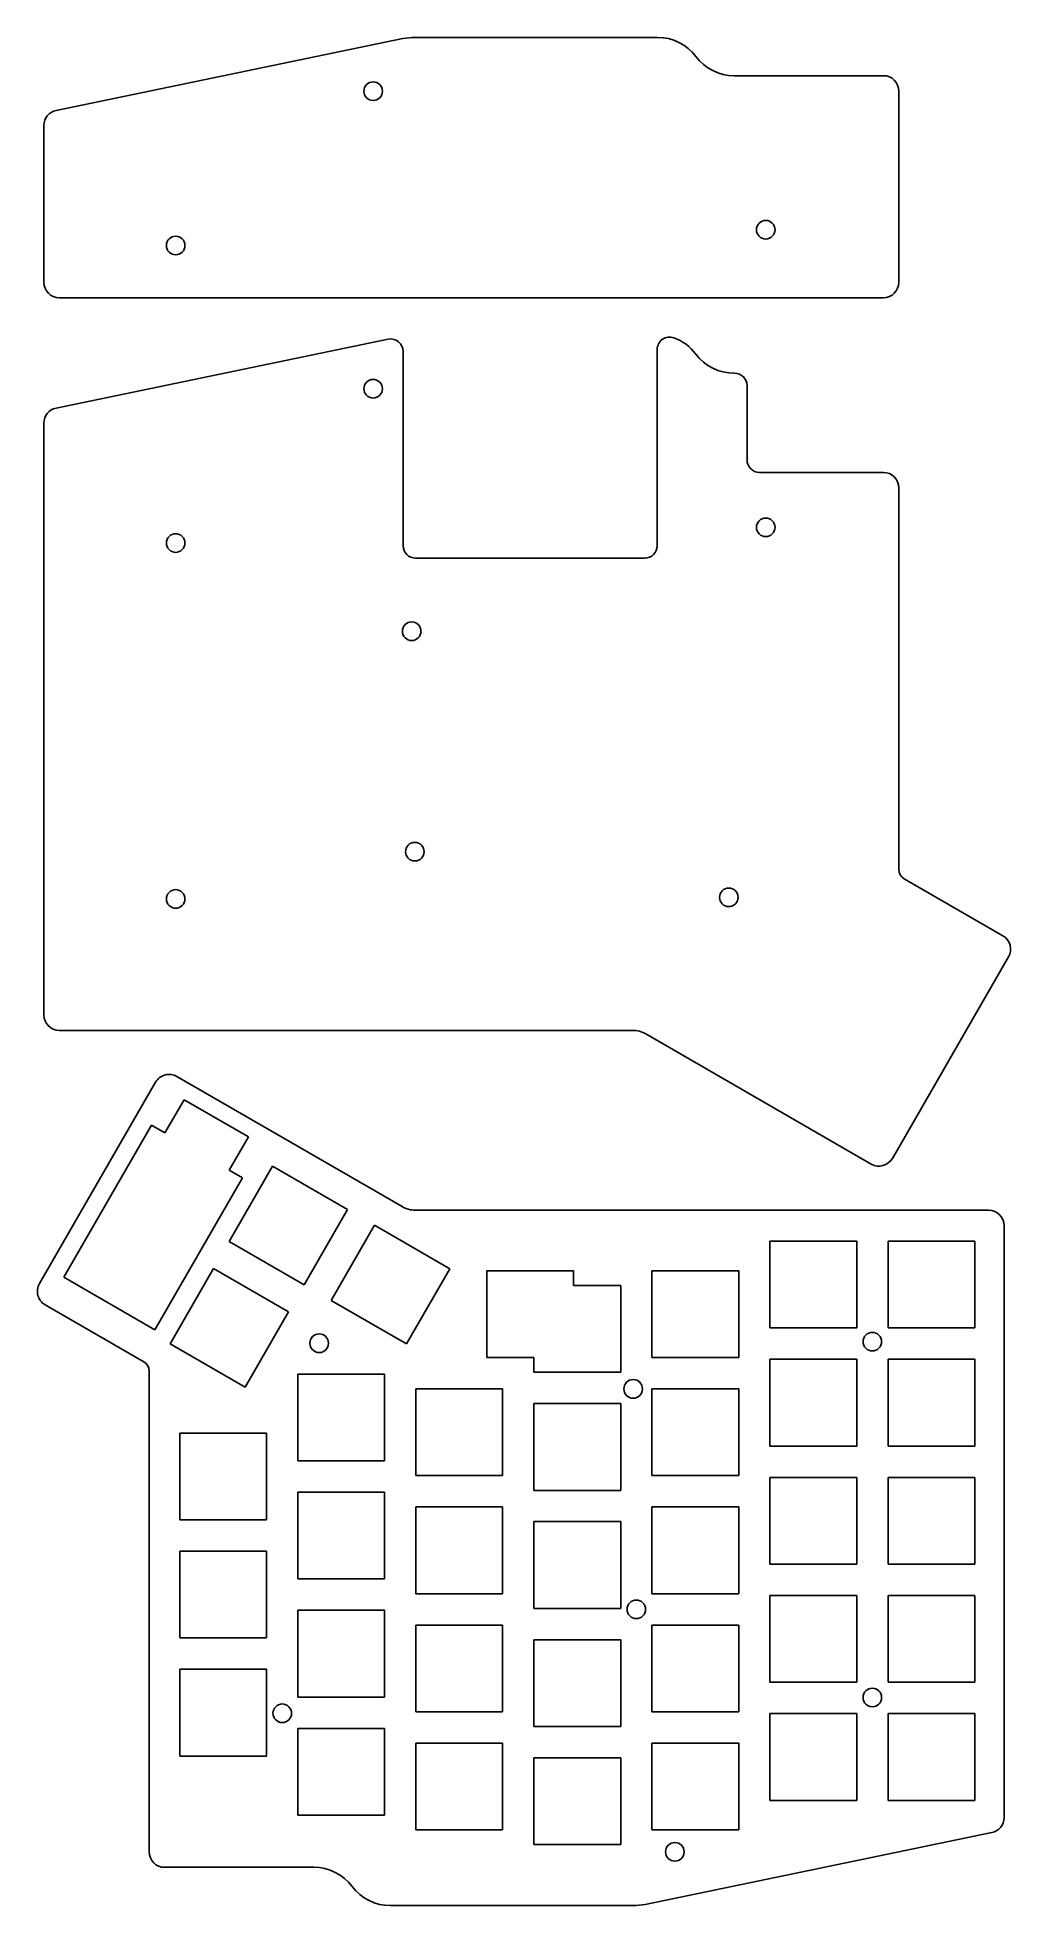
# Model space of a CAD drawing. Extents: x -4 to 153, y -365 to -64.
import ezdxf

# ---------------------------------------------------------------- set-up
doc = ezdxf.new("R2010")
doc.units = 0
doc.layers.add('Fusion008', color=7, linetype='CONTINUOUS')

msp = doc.modelspace()

# ---------------------------------------------------------------- linework, layer by layer
at = {"layer": 'Fusion008'}
for p, q in [((54.9505, -64.0274, -7), (-1.0117, -75.6058, -7)), ((54.9505, -64.0274, -9), (-1.0117, -75.6058, -9)), ((54.9505, -64.0274, -7), (-1.0117, -75.6058, -7)), ((54.9505, -64.0274, -9), (-1.0117, -75.6058, -9)), ((54.9505, -64.0274, -7), (54.9505, -64.0274, -9)), ((54.9505, -64.0274, -7), (54.9505, -64.0274, -9)), ((56.9766, -63.82, -7), (56.9766, -63.82, -9)), ((96.0586, -63.82, -7), (56.9766, -63.82, -7)), ((96.0586, -63.82, -9), (56.9766, -63.82, -9)), ((56.9766, -63.82, -7), (56.9766, -63.82, -9)), ((96.0586, -63.82, -7), (56.9766, -63.82, -7)), ((96.0586, -63.82, -9), (56.9766, -63.82, -9)), ((96.0586, -63.82, -7), (96.0586, -63.82, -9)), ((96.0586, -63.82, -7), (96.0586, -63.82, -9)), ((102.239, -66.91, -7), (102.239, -66.91, -9)), ((102.239, -66.91, -7), (102.239, -66.91, -9)), ((108.419, -70, -7), (108.419, -70, -9)), ((132.5, -70, -7), (108.419, -70, -7)), ((132.5, -70, -9), (108.419, -70, -9)), ((108.419, -70, -7), (108.419, -70, -9)), ((132.5, -70, -7), (108.419, -70, -7)), ((132.5, -70, -9), (108.419, -70, -9)), ((132.5, -70, -7), (132.5, -70, -9)), ((132.5, -70, -7), (132.5, -70, -9)), ((51.648, -72.496, -7), (51.648, -72.496, -9)), ((51.648, -72.496, -7), (51.648, -72.496, -9)), ((135, -72.5, -7), (135, -72.5, -9)), ((135, -103.327, -7), (135, -72.5, -7)), ((135, -103.327, -9), (135, -72.5, -9)), ((135, -72.5, -7), (135, -72.5, -9)), ((135, -103.327, -7), (135, -72.5, -7)), ((135, -103.327, -9), (135, -72.5, -9)), ((-3, -78.0476, -7), (-3, -78.0476, -9)), ((-3, -78.0476, -7), (-3, -78.0476, -9)), ((-3, -103.327, -7), (-3, -78.0476, -7)), ((-3, -103.327, -9), (-3, -78.0476, -9)), ((-3, -103.327, -7), (-3, -78.0476, -7)), ((-3, -103.327, -9), (-3, -78.0476, -9)), ((-1.0117, -75.6058, -7), (-1.0117, -75.6058, -9)), ((-1.0117, -75.6058, -7), (-1.0117, -75.6058, -9)), ((115.021, -94.8485, -7), (115.021, -94.8485, -9)), ((115.021, -94.8485, -7), (115.021, -94.8485, -9)), ((19.771, -97.3885, -7), (19.771, -97.3885, -9)), ((19.771, -97.3885, -7), (19.771, -97.3885, -9)), ((-3, -103.327, -7), (-3, -103.327, -9)), ((-3, -103.327, -7), (-3, -103.327, -9)), ((135, -103.327, -7), (135, -103.327, -9)), ((135, -103.327, -7), (135, -103.327, -9)), ((-0.5065, -105.82, -7), (-0.5065, -105.82, -9)), ((-0.5065, -105.82, -7), (-0.5065, -105.82, -9)), ((-0.5065, -105.82, -7), (132.507, -105.82, -7)), ((-0.5065, -105.82, -9), (132.507, -105.82, -9)), ((-0.5065, -105.82, -7), (132.507, -105.82, -7)), ((-0.5065, -105.82, -9), (132.507, -105.82, -9)), ((132.507, -105.82, -7), (132.507, -105.82, -9)), ((132.507, -105.82, -7), (132.507, -105.82, -9)), ((52.5948, -112.515, -5), (-1.0117, -123.606, -5)), ((52.5948, -112.515, -7), (-1.0117, -123.606, -7)), ((52.5948, -112.515, -5), (-1.0117, -123.606, -5)), ((52.5948, -112.515, -7), (-1.0117, -123.606, -7)), ((52.5948, -112.515, -5), (52.5948, -112.515, -7)), ((52.5948, -112.515, -5), (52.5948, -112.515, -7)), ((55, -114.473, -5), (55, -114.473, -7)), ((55, -114.473, -5), (55, -114.473, -7)), ((55, -114.473, -5), (55, -145.82, -5)), ((55, -114.473, -7), (55, -145.82, -7)), ((55, -114.473, -5), (55, -145.82, -5)), ((55, -114.473, -7), (55, -145.82, -7)), ((96, -114.159, -5), (96, -114.159, -7)), ((96, -145.82, -5), (96, -114.159, -5)), ((96, -145.82, -7), (96, -114.159, -7)), ((96, -114.159, -5), (96, -114.159, -7)), ((96, -145.82, -5), (96, -114.159, -5)), ((96, -145.82, -7), (96, -114.159, -7)), ((98.6782, -112.278, -5), (98.6782, -112.278, -7)), ((98.6782, -112.278, -5), (98.6782, -112.278, -7)), ((102.239, -114.91, -5), (102.239, -114.91, -7)), ((102.239, -114.91, -5), (102.239, -114.91, -7)), ((51.648, -120.496, -5), (51.648, -120.496, -7)), ((51.648, -120.496, -5), (51.648, -120.496, -7)), ((108.419, -118, -5), (108.419, -118, -7)), ((108.419, -118, -5), (108.419, -118, -7)), ((108.5, -118, -5), (108.419, -118, -5)), ((108.5, -118, -7), (108.419, -118, -7)), ((108.5, -118, -5), (108.419, -118, -5)), ((108.5, -118, -7), (108.419, -118, -7)), ((108.5, -118, -5), (108.5, -118, -7)), ((108.5, -118, -5), (108.5, -118, -7)), ((110.5, -120, -5), (110.5, -120, -7)), ((110.5, -120, -5), (110.5, -132, -5)), ((110.5, -120, -7), (110.5, -132, -7)), ((110.5, -120, -5), (110.5, -120, -7)), ((110.5, -120, -5), (110.5, -132, -5)), ((110.5, -120, -7), (110.5, -132, -7)), ((-3, -126.048, -5), (-3, -126.048, -7)), ((-3, -221.5, -5), (-3, -126.048, -5)), ((-3, -221.5, -7), (-3, -126.048, -7)), ((-3, -126.048, -5), (-3, -126.048, -7)), ((-3, -221.5, -5), (-3, -126.048, -5)), ((-3, -221.5, -7), (-3, -126.048, -7)), ((-1.0117, -123.606, -5), (-1.0117, -123.606, -7)), ((-1.0117, -123.606, -5), (-1.0117, -123.606, -7)), ((110.5, -132, -5), (110.5, -132, -7)), ((110.5, -132, -5), (110.5, -132, -7)), ((112.5, -134, -5), (112.5, -134, -7)), ((112.5, -134, -5), (112.5, -134, -7)), ((112.5, -134, -5), (132.5, -134, -5)), ((112.5, -134, -7), (132.5, -134, -7)), ((112.5, -134, -5), (132.5, -134, -5)), ((112.5, -134, -7), (132.5, -134, -7)), ((132.5, -134, -5), (132.5, -134, -7)), ((132.5, -134, -5), (132.5, -134, -7)), ((135, -136.5, -5), (135, -136.5, -7)), ((135, -136.5, -5), (135, -136.5, -7)), ((135, -198.056, -5), (135, -136.5, -5)), ((135, -198.056, -7), (135, -136.5, -7)), ((135, -198.056, -5), (135, -136.5, -5)), ((135, -198.056, -7), (135, -136.5, -7)), ((115.021, -142.849, -5), (115.021, -142.849, -7)), ((115.021, -142.849, -5), (115.021, -142.849, -7)), ((19.771, -145.388, -5), (19.771, -145.388, -7)), ((19.771, -145.388, -5), (19.771, -145.388, -7)), ((55, -145.82, -5), (55, -145.82, -7)), ((55, -145.82, -5), (55, -145.82, -7)), ((96, -145.82, -5), (96, -145.82, -7)), ((96, -145.82, -5), (96, -145.82, -7)), ((57, -147.82, -5), (57, -147.82, -7)), ((57, -147.82, -5), (57, -147.82, -7)), ((57, -147.82, -5), (94, -147.82, -5)), ((57, -147.82, -7), (94, -147.82, -7)), ((57, -147.82, -5), (94, -147.82, -5)), ((57, -147.82, -7), (94, -147.82, -7)), ((94, -147.82, -5), (94, -147.82, -7)), ((94, -147.82, -5), (94, -147.82, -7)), ((57.871, -159.613, -5), (57.871, -159.613, -7)), ((57.871, -159.613, -5), (57.871, -159.613, -7)), ((58.379, -195.173, -5), (58.379, -195.173, -7)), ((58.379, -195.173, -5), (58.379, -195.173, -7)), ((135, -198.056, -5), (135, -198.056, -7)), ((135, -198.056, -5), (135, -198.056, -7)), ((135.85, -199.528, -5), (135.85, -199.528, -7)), ((135.85, -199.528, -5), (135.85, -199.528, -7)), ((135.85, -199.528, -5), (151.799, -208.737, -5)), ((135.85, -199.528, -7), (151.799, -208.737, -7)), ((135.85, -199.528, -5), (151.799, -208.737, -5)), ((135.85, -199.528, -7), (151.799, -208.737, -7)), ((19.771, -202.792, -5), (19.771, -202.792, -7)), ((19.771, -202.792, -5), (19.771, -202.792, -7)), ((109.052, -202.538, -5), (109.052, -202.538, -7)), ((109.052, -202.538, -5), (109.052, -202.538, -7)), ((151.799, -208.737, -5), (151.799, -208.737, -7)), ((151.799, -208.737, -5), (151.799, -208.737, -7)), ((133.954, -244.645, -5), (152.714, -212.152, -5)), ((133.954, -244.645, -7), (152.714, -212.152, -7)), ((133.954, -244.645, -5), (152.714, -212.152, -5)), ((133.954, -244.645, -7), (152.714, -212.152, -7)), ((152.714, -212.152, -5), (152.714, -212.152, -7)), ((152.714, -212.152, -5), (152.714, -212.152, -7)), ((-3, -221.5, -5), (-3, -221.5, -7)), ((-3, -221.5, -5), (-3, -221.5, -7)), ((-0.5, -224, -5), (-0.5, -224, -7)), ((-0.5, -224, -5), (92.052, -224, -5)), ((-0.5, -224, -7), (92.052, -224, -7)), ((-0.5, -224, -5), (-0.5, -224, -7)), ((-0.5, -224, -5), (92.052, -224, -5)), ((-0.5, -224, -7), (92.052, -224, -7)), ((92.052, -224, -5), (92.052, -224, -7)), ((92.052, -224, -5), (92.052, -224, -7)), ((94.187, -224.572, -5), (94.187, -224.572, -7)), ((94.187, -224.572, -5), (130.539, -245.56, -5)), ((94.187, -224.572, -7), (130.539, -245.56, -7)), ((94.187, -224.572, -5), (94.187, -224.572, -7)), ((94.187, -224.572, -5), (130.539, -245.56, -5)), ((94.187, -224.572, -7), (130.539, -245.56, -7)), ((18.461, -231.44, 3), (18.461, -231.44, 5)), ((18.461, -231.44, 3), (18.461, -231.44, 5)), ((54.813, -252.428, 3), (18.461, -231.44, 3)), ((54.813, -252.428, 5), (18.461, -231.44, 5)), ((54.813, -252.428, 3), (18.461, -231.44, 3)), ((54.813, -252.428, 5), (18.461, -231.44, 5)), ((15.0459, -232.355, 3), (-3.7141, -264.848, 3)), ((15.0459, -232.355, 5), (-3.7141, -264.848, 5)), ((15.0459, -232.355, 3), (-3.7141, -264.848, 3)), ((15.0459, -232.355, 5), (-3.7141, -264.848, 5)), ((15.0459, -232.355, 3), (15.0459, -232.355, 5)), ((15.0459, -232.355, 3), (15.0459, -232.355, 5)), ((19.634, -235.176, 3), (16.534, -240.545, 3)), ((19.634, -235.176, 5), (16.534, -240.545, 5)), ((19.634, -235.176, 3), (16.534, -240.545, 3)), ((19.634, -235.176, 5), (16.534, -240.545, 5)), ((19.634, -235.176, 3), (19.634, -235.176, 5)), ((30.026, -241.176, 3), (19.634, -235.176, 3)), ((30.026, -241.176, 5), (19.634, -235.176, 5)), ((19.634, -235.176, 3), (19.634, -235.176, 5)), ((30.026, -241.176, 3), (19.634, -235.176, 3)), ((30.026, -241.176, 5), (19.634, -235.176, 5)), ((14.369, -239.295, 3), (0.219, -263.804, 3)), ((14.369, -239.295, 5), (0.219, -263.804, 5)), ((14.369, -239.295, 3), (0.219, -263.804, 3)), ((14.369, -239.295, 5), (0.219, -263.804, 5)), ((14.369, -239.295, 3), (14.369, -239.295, 5)), ((16.534, -240.545, 3), (14.369, -239.295, 3)), ((16.534, -240.545, 5), (14.369, -239.295, 5)), ((14.369, -239.295, 3), (14.369, -239.295, 5)), ((16.534, -240.545, 3), (14.369, -239.295, 3)), ((16.534, -240.545, 5), (14.369, -239.295, 5)), ((16.534, -240.545, 3), (16.534, -240.545, 5)), ((16.534, -240.545, 3), (16.534, -240.545, 5)), ((26.926, -246.545, 3), (30.026, -241.176, 3)), ((26.926, -246.545, 5), (30.026, -241.176, 5)), ((26.926, -246.545, 3), (30.026, -241.176, 3)), ((26.926, -246.545, 5), (30.026, -241.176, 5)), ((30.026, -241.176, 3), (30.026, -241.176, 5)), ((30.026, -241.176, 3), (30.026, -241.176, 5)), ((26.897, -258.037, 3), (33.897, -245.913, 3)), ((26.897, -258.037, 5), (33.897, -245.913, 5)), ((26.897, -258.037, 3), (33.897, -245.913, 3)), ((26.897, -258.037, 5), (33.897, -245.913, 5)), ((26.926, -246.545, 3), (26.926, -246.545, 5)), ((29.091, -247.795, 3), (26.926, -246.545, 3)), ((29.091, -247.795, 5), (26.926, -246.545, 5)), ((26.926, -246.545, 3), (26.926, -246.545, 5)), ((29.091, -247.795, 3), (26.926, -246.545, 3)), ((29.091, -247.795, 5), (26.926, -246.545, 5)), ((33.897, -245.913, 3), (33.897, -245.913, 5)), ((33.897, -245.913, 3), (33.897, -245.913, 5)), ((33.897, -245.913, 3), (46.021, -252.913, 3)), ((33.897, -245.913, 5), (46.021, -252.913, 5)), ((33.897, -245.913, 3), (46.021, -252.913, 3)), ((33.897, -245.913, 5), (46.021, -252.913, 5)), ((130.539, -245.56, -5), (130.539, -245.56, -7)), ((130.539, -245.56, -5), (130.539, -245.56, -7)), ((133.954, -244.645, -5), (133.954, -244.645, -7)), ((133.954, -244.645, -5), (133.954, -244.645, -7)), ((14.941, -272.304, 3), (29.091, -247.795, 3)), ((14.941, -272.304, 5), (29.091, -247.795, 5)), ((14.941, -272.304, 3), (29.091, -247.795, 3)), ((14.941, -272.304, 5), (29.091, -247.795, 5)), ((29.091, -247.795, 3), (29.091, -247.795, 5)), ((29.091, -247.795, 3), (29.091, -247.795, 5)), ((46.021, -252.913, 3), (39.021, -265.037, 3)), ((46.021, -252.913, 5), (39.021, -265.037, 5)), ((46.021, -252.913, 3), (39.021, -265.037, 3)), ((46.021, -252.913, 5), (39.021, -265.037, 5)), ((46.021, -252.913, 3), (46.021, -252.913, 5)), ((46.021, -252.913, 3), (46.021, -252.913, 5)), ((54.813, -252.428, 3), (54.813, -252.428, 5)), ((54.813, -252.428, 3), (54.813, -252.428, 5)), ((56.948, -253, 3), (56.948, -253, 5)), ((56.948, -253, 3), (56.948, -253, 5)), ((149.5, -253, 3), (56.948, -253, 3)), ((149.5, -253, 5), (56.948, -253, 5)), ((149.5, -253, 3), (56.948, -253, 3)), ((149.5, -253, 5), (56.948, -253, 5)), ((149.5, -253, 3), (149.5, -253, 5)), ((149.5, -253, 3), (149.5, -253, 5)), ((43.395, -267.562, 3), (50.3948, -255.438, 3)), ((43.395, -267.562, 5), (50.3948, -255.438, 5)), ((43.395, -267.562, 3), (50.3948, -255.438, 3)), ((43.395, -267.562, 5), (50.3948, -255.438, 5)), ((50.3948, -255.438, 3), (50.3948, -255.438, 5)), ((50.3948, -255.438, 3), (50.3948, -255.438, 5)), ((50.3948, -255.438, 3), (62.5192, -262.438, 3)), ((50.3948, -255.438, 5), (62.5192, -262.438, 5)), ((50.3948, -255.438, 3), (62.5192, -262.438, 3)), ((50.3948, -255.438, 5), (62.5192, -262.438, 5)), ((152, -255.5, 3), (152, -255.5, 5)), ((152, -255.5, 3), (152, -350.952, 3)), ((152, -255.5, 5), (152, -350.952, 5)), ((152, -255.5, 3), (152, -255.5, 5)), ((152, -255.5, 3), (152, -350.952, 3)), ((152, -255.5, 5), (152, -350.952, 5)), ((26.897, -258.037, 3), (26.897, -258.037, 5)), ((39.021, -265.037, 3), (26.897, -258.037, 3)), ((39.021, -265.037, 5), (26.897, -258.037, 5)), ((26.897, -258.037, 3), (26.897, -258.037, 5)), ((39.021, -265.037, 3), (26.897, -258.037, 3)), ((39.021, -265.037, 5), (26.897, -258.037, 5)), ((114.204, -258, 3), (114.204, -258, 5)), ((114.204, -258, 3), (128.204, -258, 3)), ((114.204, -258, 5), (128.204, -258, 5)), ((114.204, -258, 3), (114.204, -258, 5)), ((114.204, -272, 3), (114.204, -258, 3)), ((114.204, -272, 5), (114.204, -258, 5)), ((114.204, -258, 3), (128.204, -258, 3)), ((114.204, -272, 3), (114.204, -258, 3)), ((114.204, -258, 5), (128.204, -258, 5)), ((114.204, -272, 5), (114.204, -258, 5)), ((128.204, -258, 3), (128.204, -258, 5)), ((128.204, -258, 3), (128.204, -258, 5)), ((128.204, -258, 3), (128.204, -272, 3)), ((128.204, -258, 5), (128.204, -272, 5)), ((128.204, -258, 3), (128.204, -272, 3)), ((128.204, -258, 5), (128.204, -272, 5)), ((133.254, -258, 3), (133.254, -258, 5)), ((133.254, -258, 3), (133.254, -272, 3)), ((133.254, -258, 5), (133.254, -272, 5)), ((133.254, -258, 3), (133.254, -258, 5)), ((147.254, -258, 3), (133.254, -258, 3)), ((147.254, -258, 5), (133.254, -258, 5)), ((133.254, -258, 3), (133.254, -272, 3)), ((147.254, -258, 3), (133.254, -258, 3)), ((133.254, -258, 5), (133.254, -272, 5)), ((147.254, -258, 5), (133.254, -258, 5)), ((147.254, -258, 3), (147.254, -258, 5)), ((147.254, -272, 3), (147.254, -258, 3)), ((147.254, -272, 5), (147.254, -258, 5)), ((147.254, -258, 3), (147.254, -258, 5)), ((147.254, -272, 3), (147.254, -258, 3)), ((147.254, -272, 5), (147.254, -258, 5)), ((-3.7141, -264.848, 3), (-3.7141, -264.848, 5)), ((-3.7141, -264.848, 3), (-3.7141, -264.848, 5)), ((0.219, -263.804, 3), (0.219, -263.804, 5)), ((0.219, -263.804, 3), (0.219, -263.804, 5)), ((0.219, -263.804, 3), (14.941, -272.304, 3)), ((0.219, -263.804, 5), (14.941, -272.304, 5)), ((0.219, -263.804, 3), (14.941, -272.304, 3)), ((0.219, -263.804, 5), (14.941, -272.304, 5)), ((17.372, -274.535, 3), (24.372, -262.411, 3)), ((17.372, -274.535, 5), (24.372, -262.411, 5)), ((17.372, -274.535, 3), (24.372, -262.411, 3)), ((17.372, -274.535, 5), (24.372, -262.411, 5)), ((24.372, -262.411, 3), (24.372, -262.411, 5)), ((24.372, -262.411, 3), (24.372, -262.411, 5)), ((24.372, -262.411, 3), (36.496, -269.411, 3)), ((24.372, -262.411, 5), (36.496, -269.411, 5)), ((24.372, -262.411, 3), (36.496, -269.411, 3)), ((24.372, -262.411, 5), (36.496, -269.411, 5)), ((39.021, -265.037, 3), (39.021, -265.037, 5)), ((39.021, -265.037, 3), (39.021, -265.037, 5)), ((62.5192, -262.438, 3), (55.5192, -274.562, 3)), ((62.5192, -262.438, 5), (55.5192, -274.562, 5)), ((62.5192, -262.438, 3), (55.5192, -274.562, 3)), ((62.5192, -262.438, 5), (55.5192, -274.562, 5)), ((62.5192, -262.438, 3), (62.5192, -262.438, 5)), ((62.5192, -262.438, 3), (62.5192, -262.438, 5)), ((68.484, -262.763, 3), (68.484, -262.763, 5)), ((68.484, -276.763, 3), (68.484, -262.763, 3)), ((68.484, -276.763, 5), (68.484, -262.763, 5)), ((68.484, -262.763, 3), (68.484, -262.763, 5)), ((68.484, -262.763, 3), (82.484, -262.763, 3)), ((68.484, -262.763, 5), (82.484, -262.763, 5)), ((68.484, -276.763, 3), (68.484, -262.763, 3)), ((68.484, -262.763, 3), (82.484, -262.763, 3)), ((68.484, -276.763, 5), (68.484, -262.763, 5)), ((68.484, -262.763, 5), (82.484, -262.763, 5)), ((82.484, -262.763, 3), (82.484, -262.763, 5)), ((82.484, -262.763, 3), (82.484, -262.763, 5)), ((82.484, -262.763, 3), (82.484, -265.144, 3)), ((82.484, -262.763, 5), (82.484, -265.144, 5)), ((82.484, -262.763, 3), (82.484, -265.144, 3)), ((82.484, -262.763, 5), (82.484, -265.144, 5)), ((82.484, -265.144, 3), (82.484, -265.144, 5)), ((82.484, -265.144, 3), (82.484, -265.144, 5)), ((90.104, -265.144, 3), (82.484, -265.144, 3)), ((90.104, -265.144, 5), (82.484, -265.144, 5)), ((90.104, -265.144, 3), (82.484, -265.144, 3)), ((90.104, -265.144, 5), (82.484, -265.144, 5)), ((90.104, -265.144, 3), (90.104, -265.144, 5)), ((90.104, -265.144, 3), (90.104, -265.144, 5)), ((90.104, -279.144, 3), (90.104, -265.144, 3)), ((90.104, -279.144, 5), (90.104, -265.144, 5)), ((90.104, -279.144, 3), (90.104, -265.144, 3)), ((90.104, -279.144, 5), (90.104, -265.144, 5)), ((95.154, -262.763, 3), (95.154, -262.763, 5)), ((95.154, -262.763, 3), (95.154, -276.763, 3)), ((95.154, -262.763, 5), (95.154, -276.763, 5)), ((95.154, -262.763, 3), (95.154, -262.763, 5)), ((109.154, -262.763, 3), (95.154, -262.763, 3)), ((109.154, -262.763, 5), (95.154, -262.763, 5)), ((95.154, -262.763, 3), (95.154, -276.763, 3)), ((109.154, -262.763, 3), (95.154, -262.763, 3)), ((95.154, -262.763, 5), (95.154, -276.763, 5)), ((109.154, -262.763, 5), (95.154, -262.763, 5)), ((109.154, -262.763, 3), (109.154, -262.763, 5)), ((109.154, -276.763, 3), (109.154, -262.763, 3)), ((109.154, -276.763, 5), (109.154, -262.763, 5)), ((109.154, -262.763, 3), (109.154, -262.763, 5)), ((109.154, -276.763, 3), (109.154, -262.763, 3)), ((109.154, -276.763, 5), (109.154, -262.763, 5)), ((43.395, -267.562, 3), (43.395, -267.562, 5)), ((43.395, -267.562, 3), (43.395, -267.562, 5)), ((55.5192, -274.562, 3), (43.395, -267.562, 3)), ((55.5192, -274.562, 5), (43.395, -267.562, 5)), ((55.5192, -274.562, 3), (43.395, -267.562, 3)), ((55.5192, -274.562, 5), (43.395, -267.562, 5)), ((-2.799, -268.263, 3), (-2.799, -268.263, 5)), ((13.15, -277.472, 3), (-2.799, -268.263, 3)), ((13.15, -277.472, 5), (-2.799, -268.263, 5)), ((-2.799, -268.263, 3), (-2.799, -268.263, 5)), ((13.15, -277.472, 3), (-2.799, -268.263, 3)), ((13.15, -277.472, 5), (-2.799, -268.263, 5)), ((36.496, -269.411, 3), (29.496, -281.535, 3)), ((36.496, -269.411, 5), (29.496, -281.535, 5)), ((36.496, -269.411, 3), (29.496, -281.535, 3)), ((36.496, -269.411, 5), (29.496, -281.535, 5)), ((36.496, -269.411, 3), (36.496, -269.411, 5)), ((36.496, -269.411, 3), (36.496, -269.411, 5)), ((14.941, -272.304, 3), (14.941, -272.304, 5)), ((14.941, -272.304, 3), (14.941, -272.304, 5)), ((114.204, -272, 3), (114.204, -272, 5)), ((128.204, -272, 3), (114.204, -272, 3)), ((128.204, -272, 5), (114.204, -272, 5)), ((114.204, -272, 3), (114.204, -272, 5)), ((128.204, -272, 3), (114.204, -272, 3)), ((128.204, -272, 5), (114.204, -272, 5)), ((128.204, -272, 3), (128.204, -272, 5)), ((128.204, -272, 3), (128.204, -272, 5)), ((129.229, -274.208, 3), (129.229, -274.208, 5)), ((129.229, -274.208, 3), (129.229, -274.208, 5)), ((133.254, -272, 3), (133.254, -272, 5)), ((133.254, -272, 3), (133.254, -272, 5)), ((133.254, -272, 3), (147.254, -272, 3)), ((133.254, -272, 5), (147.254, -272, 5)), ((133.254, -272, 3), (147.254, -272, 3)), ((133.254, -272, 5), (147.254, -272, 5)), ((147.254, -272, 3), (147.254, -272, 5)), ((147.254, -272, 3), (147.254, -272, 5)), ((17.372, -274.535, 3), (17.372, -274.535, 5)), ((29.496, -281.535, 3), (17.372, -274.535, 3)), ((29.496, -281.535, 5), (17.372, -274.535, 5)), ((17.372, -274.535, 3), (17.372, -274.535, 5)), ((29.496, -281.535, 3), (17.372, -274.535, 3)), ((29.496, -281.535, 5), (17.372, -274.535, 5)), ((39.948, -274.462, 3), (39.948, -274.462, 5)), ((39.948, -274.462, 3), (39.948, -274.462, 5)), ((55.5192, -274.562, 3), (55.5192, -274.562, 5)), ((55.5192, -274.562, 3), (55.5192, -274.562, 5)), ((68.484, -276.763, 3), (68.484, -276.763, 5)), ((76.104, -276.763, 3), (68.484, -276.763, 3)), ((76.104, -276.763, 5), (68.484, -276.763, 5)), ((68.484, -276.763, 3), (68.484, -276.763, 5)), ((76.104, -276.763, 3), (68.484, -276.763, 3)), ((76.104, -276.763, 5), (68.484, -276.763, 5)), ((76.104, -276.763, 3), (76.104, -276.763, 5)), ((76.104, -276.763, 3), (76.104, -276.763, 5)), ((76.104, -276.763, 3), (76.104, -279.144, 3)), ((76.104, -276.763, 5), (76.104, -279.144, 5)), ((76.104, -276.763, 3), (76.104, -279.144, 3)), ((76.104, -276.763, 5), (76.104, -279.144, 5)), ((95.154, -276.763, 3), (95.154, -276.763, 5)), ((95.154, -276.763, 3), (95.154, -276.763, 5)), ((95.154, -276.763, 3), (109.154, -276.763, 3)), ((95.154, -276.763, 5), (109.154, -276.763, 5)), ((95.154, -276.763, 3), (109.154, -276.763, 3)), ((95.154, -276.763, 5), (109.154, -276.763, 5)), ((109.154, -276.763, 3), (109.154, -276.763, 5)), ((109.154, -276.763, 3), (109.154, -276.763, 5)), ((114.204, -277.05, 3), (114.204, -277.05, 5)), ((114.204, -277.05, 3), (128.204, -277.05, 3)), ((114.204, -277.05, 5), (128.204, -277.05, 5)), ((114.204, -277.05, 3), (114.204, -277.05, 5)), ((114.204, -291.05, 3), (114.204, -277.05, 3)), ((114.204, -291.05, 5), (114.204, -277.05, 5)), ((114.204, -277.05, 3), (128.204, -277.05, 3)), ((114.204, -291.05, 3), (114.204, -277.05, 3)), ((114.204, -277.05, 5), (128.204, -277.05, 5)), ((114.204, -291.05, 5), (114.204, -277.05, 5)), ((128.204, -277.05, 3), (128.204, -277.05, 5)), ((128.204, -277.05, 3), (128.204, -277.05, 5)), ((128.204, -277.05, 3), (128.204, -291.05, 3)), ((128.204, -277.05, 5), (128.204, -291.05, 5)), ((128.204, -277.05, 3), (128.204, -291.05, 3)), ((128.204, -277.05, 5), (128.204, -291.05, 5)), ((133.254, -277.05, 3), (133.254, -277.05, 5)), ((133.254, -277.05, 3), (133.254, -291.05, 3)), ((133.254, -277.05, 5), (133.254, -291.05, 5)), ((133.254, -277.05, 3), (133.254, -277.05, 5)), ((147.254, -277.05, 3), (133.254, -277.05, 3)), ((147.254, -277.05, 5), (133.254, -277.05, 5)), ((133.254, -277.05, 3), (133.254, -291.05, 3)), ((147.254, -277.05, 3), (133.254, -277.05, 3)), ((133.254, -277.05, 5), (133.254, -291.05, 5)), ((147.254, -277.05, 5), (133.254, -277.05, 5)), ((147.254, -277.05, 3), (147.254, -277.05, 5)), ((147.254, -291.05, 3), (147.254, -277.05, 3)), ((147.254, -291.05, 5), (147.254, -277.05, 5)), ((147.254, -277.05, 3), (147.254, -277.05, 5)), ((147.254, -291.05, 3), (147.254, -277.05, 3)), ((147.254, -291.05, 5), (147.254, -277.05, 5)), ((13.15, -277.472, 3), (13.15, -277.472, 5)), ((13.15, -277.472, 3), (13.15, -277.472, 5)), ((14, -278.944, 3), (14, -278.944, 5)), ((14, -278.944, 3), (14, -356.5, 3)), ((14, -278.944, 5), (14, -356.5, 5)), ((14, -278.944, 3), (14, -278.944, 5)), ((14, -278.944, 3), (14, -356.5, 3)), ((14, -278.944, 5), (14, -356.5, 5)), ((38.004, -279.431, 3), (38.004, -279.431, 5)), ((38.004, -279.431, 3), (38.004, -293.431, 3)), ((38.004, -279.431, 5), (38.004, -293.431, 5)), ((38.004, -279.431, 3), (38.004, -279.431, 5)), ((52.004, -279.431, 3), (38.004, -279.431, 3)), ((52.004, -279.431, 5), (38.004, -279.431, 5)), ((38.004, -279.431, 3), (38.004, -293.431, 3)), ((52.004, -279.431, 3), (38.004, -279.431, 3)), ((38.004, -279.431, 5), (38.004, -293.431, 5)), ((52.004, -279.431, 5), (38.004, -279.431, 5)), ((52.004, -279.431, 3), (52.004, -279.431, 5)), ((52.004, -293.431, 3), (52.004, -279.431, 3)), ((52.004, -293.431, 5), (52.004, -279.431, 5)), ((52.004, -279.431, 3), (52.004, -279.431, 5)), ((52.004, -293.431, 3), (52.004, -279.431, 3)), ((52.004, -293.431, 5), (52.004, -279.431, 5)), ((76.104, -279.144, 3), (76.104, -279.144, 5)), ((76.104, -279.144, 3), (90.104, -279.144, 3)), ((76.104, -279.144, 5), (90.104, -279.144, 5)), ((76.104, -279.144, 3), (76.104, -279.144, 5)), ((76.104, -279.144, 3), (90.104, -279.144, 3)), ((76.104, -279.144, 5), (90.104, -279.144, 5)), ((90.104, -279.144, 3), (90.104, -279.144, 5)), ((90.104, -279.144, 3), (90.104, -279.144, 5)), ((29.496, -281.535, 3), (29.496, -281.535, 5)), ((29.496, -281.535, 3), (29.496, -281.535, 5)), ((57.054, -281.813, 3), (57.054, -281.813, 5)), ((57.054, -281.813, 3), (71.054, -281.813, 3)), ((57.054, -281.813, 5), (71.054, -281.813, 5)), ((57.054, -281.813, 3), (57.054, -281.813, 5)), ((57.054, -295.813, 3), (57.054, -281.813, 3)), ((57.054, -295.813, 5), (57.054, -281.813, 5)), ((57.054, -281.813, 3), (71.054, -281.813, 3)), ((57.054, -295.813, 3), (57.054, -281.813, 3)), ((57.054, -281.813, 5), (71.054, -281.813, 5)), ((57.054, -295.813, 5), (57.054, -281.813, 5)), ((71.054, -281.813, 3), (71.054, -281.813, 5)), ((71.054, -281.813, 3), (71.054, -281.813, 5)), ((71.054, -281.813, 3), (71.054, -295.813, 3)), ((71.054, -281.813, 5), (71.054, -295.813, 5)), ((71.054, -281.813, 3), (71.054, -295.813, 3)), ((71.054, -281.813, 5), (71.054, -295.813, 5)), ((90.621, -281.828, 3), (90.621, -281.828, 5)), ((90.621, -281.828, 3), (90.621, -281.828, 5)), ((95.154, -281.813, 3), (95.154, -281.813, 5)), ((95.154, -281.813, 3), (109.154, -281.813, 3)), ((95.154, -281.813, 5), (109.154, -281.813, 5)), ((95.154, -281.813, 3), (95.154, -281.813, 5)), ((95.154, -295.813, 3), (95.154, -281.813, 3)), ((95.154, -295.813, 5), (95.154, -281.813, 5)), ((95.154, -281.813, 3), (109.154, -281.813, 3)), ((95.154, -295.813, 3), (95.154, -281.813, 3)), ((95.154, -281.813, 5), (109.154, -281.813, 5)), ((95.154, -295.813, 5), (95.154, -281.813, 5)), ((109.154, -281.813, 3), (109.154, -281.813, 5)), ((109.154, -281.813, 3), (109.154, -281.813, 5)), ((109.154, -281.813, 3), (109.154, -295.813, 3)), ((109.154, -281.813, 5), (109.154, -295.813, 5)), ((109.154, -281.813, 3), (109.154, -295.813, 3)), ((109.154, -281.813, 5), (109.154, -295.813, 5)), ((76.104, -284.194, 3), (76.104, -284.194, 5)), ((76.104, -284.194, 3), (90.104, -284.194, 3)), ((76.104, -284.194, 5), (90.104, -284.194, 5)), ((76.104, -284.194, 3), (76.104, -284.194, 5)), ((76.104, -298.194, 3), (76.104, -284.194, 3)), ((76.104, -298.194, 5), (76.104, -284.194, 5)), ((76.104, -284.194, 3), (90.104, -284.194, 3)), ((76.104, -298.194, 3), (76.104, -284.194, 3)), ((76.104, -284.194, 5), (90.104, -284.194, 5)), ((76.104, -298.194, 5), (76.104, -284.194, 5)), ((90.104, -284.194, 3), (90.104, -284.194, 5)), ((90.104, -284.194, 3), (90.104, -284.194, 5)), ((90.104, -284.194, 3), (90.104, -298.194, 3)), ((90.104, -284.194, 5), (90.104, -298.194, 5)), ((90.104, -284.194, 3), (90.104, -298.194, 3)), ((90.104, -284.194, 5), (90.104, -298.194, 5)), ((18.954, -288.956, 3), (18.954, -288.956, 5)), ((18.954, -288.956, 3), (32.954, -288.956, 3)), ((18.954, -288.956, 5), (32.954, -288.956, 5)), ((18.954, -288.956, 3), (18.954, -288.956, 5)), ((18.954, -302.956, 3), (18.954, -288.956, 3)), ((18.954, -302.956, 5), (18.954, -288.956, 5)), ((18.954, -288.956, 3), (32.954, -288.956, 3)), ((18.954, -302.956, 3), (18.954, -288.956, 3)), ((18.954, -288.956, 5), (32.954, -288.956, 5)), ((18.954, -302.956, 5), (18.954, -288.956, 5)), ((32.954, -288.956, 3), (32.954, -288.956, 5)), ((32.954, -288.956, 3), (32.954, -288.956, 5)), ((32.954, -288.956, 3), (32.954, -302.956, 3)), ((32.954, -288.956, 5), (32.954, -302.956, 5)), ((32.954, -288.956, 3), (32.954, -302.956, 3)), ((32.954, -288.956, 5), (32.954, -302.956, 5)), ((114.204, -291.05, 3), (114.204, -291.05, 5)), ((128.204, -291.05, 3), (114.204, -291.05, 3)), ((128.204, -291.05, 5), (114.204, -291.05, 5)), ((114.204, -291.05, 3), (114.204, -291.05, 5)), ((128.204, -291.05, 3), (114.204, -291.05, 3)), ((128.204, -291.05, 5), (114.204, -291.05, 5)), ((128.204, -291.05, 3), (128.204, -291.05, 5)), ((128.204, -291.05, 3), (128.204, -291.05, 5)), ((133.254, -291.05, 3), (133.254, -291.05, 5)), ((133.254, -291.05, 3), (133.254, -291.05, 5)), ((133.254, -291.05, 3), (147.254, -291.05, 3)), ((133.254, -291.05, 5), (147.254, -291.05, 5)), ((133.254, -291.05, 3), (147.254, -291.05, 3)), ((133.254, -291.05, 5), (147.254, -291.05, 5)), ((147.254, -291.05, 3), (147.254, -291.05, 5)), ((147.254, -291.05, 3), (147.254, -291.05, 5)), ((38.004, -293.431, 3), (38.004, -293.431, 5)), ((38.004, -293.431, 3), (38.004, -293.431, 5)), ((38.004, -293.431, 3), (52.004, -293.431, 3)), ((38.004, -293.431, 5), (52.004, -293.431, 5)), ((38.004, -293.431, 3), (52.004, -293.431, 3)), ((38.004, -293.431, 5), (52.004, -293.431, 5)), ((52.004, -293.431, 3), (52.004, -293.431, 5)), ((52.004, -293.431, 3), (52.004, -293.431, 5)), ((57.054, -295.813, 3), (57.054, -295.813, 5)), ((71.054, -295.813, 3), (57.054, -295.813, 3)), ((71.054, -295.813, 5), (57.054, -295.813, 5)), ((57.054, -295.813, 3), (57.054, -295.813, 5)), ((71.054, -295.813, 3), (57.054, -295.813, 3)), ((71.054, -295.813, 5), (57.054, -295.813, 5)), ((71.054, -295.813, 3), (71.054, -295.813, 5)), ((71.054, -295.813, 3), (71.054, -295.813, 5)), ((76.104, -298.194, 3), (76.104, -298.194, 5)), ((90.104, -298.194, 3), (76.104, -298.194, 3)), ((90.104, -298.194, 5), (76.104, -298.194, 5)), ((76.104, -298.194, 3), (76.104, -298.194, 5)), ((90.104, -298.194, 3), (76.104, -298.194, 3)), ((90.104, -298.194, 5), (76.104, -298.194, 5)), ((90.104, -298.194, 3), (90.104, -298.194, 5)), ((90.104, -298.194, 3), (90.104, -298.194, 5)), ((95.154, -295.813, 3), (95.154, -295.813, 5)), ((109.154, -295.813, 3), (95.154, -295.813, 3)), ((109.154, -295.813, 5), (95.154, -295.813, 5)), ((95.154, -295.813, 3), (95.154, -295.813, 5)), ((109.154, -295.813, 3), (95.154, -295.813, 3)), ((109.154, -295.813, 5), (95.154, -295.813, 5)), ((109.154, -295.813, 3), (109.154, -295.813, 5)), ((109.154, -295.813, 3), (109.154, -295.813, 5)), ((114.204, -296.1, 3), (114.204, -296.1, 5)), ((114.204, -296.1, 3), (128.204, -296.1, 3)), ((114.204, -296.1, 5), (128.204, -296.1, 5)), ((114.204, -296.1, 3), (114.204, -296.1, 5)), ((114.204, -310.1, 3), (114.204, -296.1, 3)), ((114.204, -310.1, 5), (114.204, -296.1, 5)), ((114.204, -296.1, 3), (128.204, -296.1, 3)), ((114.204, -310.1, 3), (114.204, -296.1, 3)), ((114.204, -296.1, 5), (128.204, -296.1, 5)), ((114.204, -310.1, 5), (114.204, -296.1, 5)), ((128.204, -296.1, 3), (128.204, -296.1, 5)), ((128.204, -296.1, 3), (128.204, -296.1, 5)), ((128.204, -296.1, 3), (128.204, -310.1, 3)), ((128.204, -296.1, 5), (128.204, -310.1, 5)), ((128.204, -296.1, 3), (128.204, -310.1, 3)), ((128.204, -296.1, 5), (128.204, -310.1, 5)), ((133.254, -296.1, 3), (133.254, -296.1, 5)), ((133.254, -296.1, 3), (133.254, -310.1, 3)), ((133.254, -296.1, 5), (133.254, -310.1, 5)), ((133.254, -296.1, 3), (133.254, -296.1, 5)), ((147.254, -296.1, 3), (133.254, -296.1, 3)), ((147.254, -296.1, 5), (133.254, -296.1, 5)), ((133.254, -296.1, 3), (133.254, -310.1, 3)), ((147.254, -296.1, 3), (133.254, -296.1, 3)), ((133.254, -296.1, 5), (133.254, -310.1, 5)), ((147.254, -296.1, 5), (133.254, -296.1, 5)), ((147.254, -296.1, 3), (147.254, -296.1, 5)), ((147.254, -310.1, 3), (147.254, -296.1, 3)), ((147.254, -310.1, 5), (147.254, -296.1, 5)), ((147.254, -296.1, 3), (147.254, -296.1, 5)), ((147.254, -310.1, 3), (147.254, -296.1, 3)), ((147.254, -310.1, 5), (147.254, -296.1, 5)), ((38.004, -298.481, 3), (38.004, -298.481, 5)), ((38.004, -298.481, 3), (38.004, -312.481, 3)), ((38.004, -298.481, 5), (38.004, -312.481, 5)), ((38.004, -298.481, 3), (38.004, -298.481, 5)), ((52.004, -298.481, 3), (38.004, -298.481, 3)), ((52.004, -298.481, 5), (38.004, -298.481, 5)), ((38.004, -298.481, 3), (38.004, -312.481, 3)), ((52.004, -298.481, 3), (38.004, -298.481, 3)), ((38.004, -298.481, 5), (38.004, -312.481, 5)), ((52.004, -298.481, 5), (38.004, -298.481, 5)), ((52.004, -298.481, 3), (52.004, -298.481, 5)), ((52.004, -312.481, 3), (52.004, -298.481, 3)), ((52.004, -312.481, 5), (52.004, -298.481, 5)), ((52.004, -298.481, 3), (52.004, -298.481, 5)), ((52.004, -312.481, 3), (52.004, -298.481, 3)), ((52.004, -312.481, 5), (52.004, -298.481, 5)), ((57.054, -300.863, 3), (57.054, -300.863, 5)), ((57.054, -314.863, 3), (57.054, -300.863, 3)), ((57.054, -314.863, 5), (57.054, -300.863, 5)), ((57.054, -300.863, 3), (57.054, -300.863, 5)), ((57.054, -300.863, 3), (71.054, -300.863, 3)), ((57.054, -300.863, 5), (71.054, -300.863, 5)), ((57.054, -314.863, 3), (57.054, -300.863, 3)), ((57.054, -300.863, 3), (71.054, -300.863, 3)), ((57.054, -314.863, 5), (57.054, -300.863, 5)), ((57.054, -300.863, 5), (71.054, -300.863, 5)), ((71.054, -300.863, 3), (71.054, -300.863, 5)), ((71.054, -300.863, 3), (71.054, -300.863, 5)), ((71.054, -300.863, 3), (71.054, -314.863, 3)), ((71.054, -300.863, 5), (71.054, -314.863, 5)), ((71.054, -300.863, 3), (71.054, -314.863, 3)), ((71.054, -300.863, 5), (71.054, -314.863, 5)), ((95.154, -300.863, 3), (95.154, -300.863, 5)), ((95.154, -300.863, 3), (95.154, -314.863, 3)), ((95.154, -300.863, 5), (95.154, -314.863, 5)), ((95.154, -300.863, 3), (95.154, -300.863, 5)), ((109.154, -300.863, 3), (95.154, -300.863, 3)), ((109.154, -300.863, 5), (95.154, -300.863, 5)), ((95.154, -300.863, 3), (95.154, -314.863, 3)), ((109.154, -300.863, 3), (95.154, -300.863, 3)), ((95.154, -300.863, 5), (95.154, -314.863, 5)), ((109.154, -300.863, 5), (95.154, -300.863, 5)), ((109.154, -300.863, 3), (109.154, -300.863, 5)), ((109.154, -314.863, 3), (109.154, -300.863, 3)), ((109.154, -314.863, 5), (109.154, -300.863, 5)), ((109.154, -300.863, 3), (109.154, -300.863, 5)), ((109.154, -314.863, 3), (109.154, -300.863, 3)), ((109.154, -314.863, 5), (109.154, -300.863, 5)), ((18.954, -302.956, 3), (18.954, -302.956, 5)), ((32.954, -302.956, 3), (18.954, -302.956, 3)), ((32.954, -302.956, 5), (18.954, -302.956, 5)), ((18.954, -302.956, 3), (18.954, -302.956, 5)), ((32.954, -302.956, 3), (18.954, -302.956, 3)), ((32.954, -302.956, 5), (18.954, -302.956, 5)), ((32.954, -302.956, 3), (32.954, -302.956, 5)), ((32.954, -302.956, 3), (32.954, -302.956, 5)), ((76.104, -303.244, 3), (76.104, -303.244, 5)), ((76.104, -303.244, 3), (90.104, -303.244, 3)), ((76.104, -303.244, 5), (90.104, -303.244, 5)), ((76.104, -303.244, 3), (76.104, -303.244, 5)), ((76.104, -317.244, 3), (76.104, -303.244, 3)), ((76.104, -317.244, 5), (76.104, -303.244, 5)), ((76.104, -303.244, 3), (90.104, -303.244, 3)), ((76.104, -317.244, 3), (76.104, -303.244, 3)), ((76.104, -303.244, 5), (90.104, -303.244, 5)), ((76.104, -317.244, 5), (76.104, -303.244, 5)), ((90.104, -303.244, 3), (90.104, -303.244, 5)), ((90.104, -303.244, 3), (90.104, -303.244, 5)), ((90.104, -303.244, 3), (90.104, -317.244, 3)), ((90.104, -303.244, 5), (90.104, -317.244, 5)), ((90.104, -303.244, 3), (90.104, -317.244, 3)), ((90.104, -303.244, 5), (90.104, -317.244, 5)), ((18.954, -308.006, 3), (18.954, -308.006, 5)), ((18.954, -308.006, 3), (32.954, -308.006, 3)), ((18.954, -308.006, 5), (32.954, -308.006, 5)), ((18.954, -308.006, 3), (18.954, -308.006, 5)), ((18.954, -322.006, 3), (18.954, -308.006, 3)), ((18.954, -322.006, 5), (18.954, -308.006, 5)), ((18.954, -308.006, 3), (32.954, -308.006, 3)), ((18.954, -322.006, 3), (18.954, -308.006, 3)), ((18.954, -308.006, 5), (32.954, -308.006, 5)), ((18.954, -322.006, 5), (18.954, -308.006, 5)), ((32.954, -308.006, 3), (32.954, -308.006, 5)), ((32.954, -308.006, 3), (32.954, -308.006, 5)), ((32.954, -308.006, 3), (32.954, -322.006, 3)), ((32.954, -308.006, 5), (32.954, -322.006, 5)), ((32.954, -308.006, 3), (32.954, -322.006, 3)), ((32.954, -308.006, 5), (32.954, -322.006, 5)), ((114.204, -310.1, 3), (114.204, -310.1, 5)), ((128.204, -310.1, 3), (114.204, -310.1, 3)), ((128.204, -310.1, 5), (114.204, -310.1, 5)), ((114.204, -310.1, 3), (114.204, -310.1, 5)), ((128.204, -310.1, 3), (114.204, -310.1, 3)), ((128.204, -310.1, 5), (114.204, -310.1, 5)), ((128.204, -310.1, 3), (128.204, -310.1, 5)), ((128.204, -310.1, 3), (128.204, -310.1, 5)), ((133.254, -310.1, 3), (133.254, -310.1, 5)), ((133.254, -310.1, 3), (133.254, -310.1, 5)), ((133.254, -310.1, 3), (147.254, -310.1, 3)), ((133.254, -310.1, 5), (147.254, -310.1, 5)), ((133.254, -310.1, 3), (147.254, -310.1, 3)), ((133.254, -310.1, 5), (147.254, -310.1, 5)), ((147.254, -310.1, 3), (147.254, -310.1, 5)), ((147.254, -310.1, 3), (147.254, -310.1, 5)), ((38.004, -312.481, 3), (38.004, -312.481, 5)), ((38.004, -312.481, 3), (38.004, -312.481, 5)), ((38.004, -312.481, 3), (52.004, -312.481, 3)), ((38.004, -312.481, 5), (52.004, -312.481, 5)), ((38.004, -312.481, 3), (52.004, -312.481, 3)), ((38.004, -312.481, 5), (52.004, -312.481, 5)), ((52.004, -312.481, 3), (52.004, -312.481, 5)), ((52.004, -312.481, 3), (52.004, -312.481, 5)), ((57.054, -314.863, 3), (57.054, -314.863, 5)), ((57.054, -314.863, 3), (57.054, -314.863, 5)), ((71.054, -314.863, 3), (57.054, -314.863, 3)), ((71.054, -314.863, 5), (57.054, -314.863, 5)), ((71.054, -314.863, 3), (57.054, -314.863, 3)), ((71.054, -314.863, 5), (57.054, -314.863, 5)), ((71.054, -314.863, 3), (71.054, -314.863, 5)), ((71.054, -314.863, 3), (71.054, -314.863, 5)), ((95.154, -314.863, 3), (95.154, -314.863, 5)), ((95.154, -314.863, 3), (95.154, -314.863, 5)), ((95.154, -314.863, 3), (109.154, -314.863, 3)), ((95.154, -314.863, 5), (109.154, -314.863, 5)), ((95.154, -314.863, 3), (109.154, -314.863, 3)), ((95.154, -314.863, 5), (109.154, -314.863, 5)), ((109.154, -314.863, 3), (109.154, -314.863, 5)), ((109.154, -314.863, 3), (109.154, -314.863, 5)), ((114.204, -315.15, 3), (114.204, -315.15, 5)), ((114.204, -315.15, 3), (128.204, -315.15, 3)), ((114.204, -315.15, 5), (128.204, -315.15, 5)), ((114.204, -315.15, 3), (114.204, -315.15, 5)), ((114.204, -329.15, 3), (114.204, -315.15, 3)), ((114.204, -329.15, 5), (114.204, -315.15, 5)), ((114.204, -315.15, 3), (128.204, -315.15, 3)), ((114.204, -329.15, 3), (114.204, -315.15, 3)), ((114.204, -315.15, 5), (128.204, -315.15, 5)), ((114.204, -329.15, 5), (114.204, -315.15, 5)), ((128.204, -315.15, 3), (128.204, -315.15, 5)), ((128.204, -315.15, 3), (128.204, -315.15, 5)), ((128.204, -315.15, 3), (128.204, -329.15, 3)), ((128.204, -315.15, 5), (128.204, -329.15, 5)), ((128.204, -315.15, 3), (128.204, -329.15, 3)), ((128.204, -315.15, 5), (128.204, -329.15, 5)), ((133.254, -315.15, 3), (133.254, -315.15, 5)), ((133.254, -315.15, 3), (133.254, -329.15, 3)), ((133.254, -315.15, 5), (133.254, -329.15, 5)), ((133.254, -315.15, 3), (133.254, -315.15, 5)), ((147.254, -315.15, 3), (133.254, -315.15, 3)), ((147.254, -315.15, 5), (133.254, -315.15, 5)), ((133.254, -315.15, 3), (133.254, -329.15, 3)), ((147.254, -315.15, 3), (133.254, -315.15, 3)), ((133.254, -315.15, 5), (133.254, -329.15, 5)), ((147.254, -315.15, 5), (133.254, -315.15, 5)), ((147.254, -315.15, 3), (147.254, -315.15, 5)), ((147.254, -329.15, 3), (147.254, -315.15, 3)), ((147.254, -329.15, 5), (147.254, -315.15, 5)), ((147.254, -315.15, 3), (147.254, -315.15, 5)), ((147.254, -329.15, 3), (147.254, -315.15, 3)), ((147.254, -329.15, 5), (147.254, -315.15, 5)), ((38.004, -317.531, 3), (38.004, -317.531, 5)), ((38.004, -317.531, 3), (38.004, -331.531, 3)), ((38.004, -317.531, 5), (38.004, -331.531, 5)), ((38.004, -317.531, 3), (38.004, -317.531, 5)), ((52.004, -317.531, 3), (38.004, -317.531, 3)), ((52.004, -317.531, 5), (38.004, -317.531, 5)), ((38.004, -317.531, 3), (38.004, -331.531, 3)), ((52.004, -317.531, 3), (38.004, -317.531, 3)), ((38.004, -317.531, 5), (38.004, -331.531, 5)), ((52.004, -317.531, 5), (38.004, -317.531, 5)), ((52.004, -317.531, 3), (52.004, -317.531, 5)), ((52.004, -331.531, 3), (52.004, -317.531, 3)), ((52.004, -331.531, 5), (52.004, -317.531, 5)), ((52.004, -317.531, 3), (52.004, -317.531, 5)), ((52.004, -331.531, 3), (52.004, -317.531, 3)), ((52.004, -331.531, 5), (52.004, -317.531, 5)), ((76.104, -317.244, 3), (76.104, -317.244, 5)), ((90.104, -317.244, 3), (76.104, -317.244, 3)), ((90.104, -317.244, 5), (76.104, -317.244, 5)), ((76.104, -317.244, 3), (76.104, -317.244, 5)), ((90.104, -317.244, 3), (76.104, -317.244, 3)), ((90.104, -317.244, 5), (76.104, -317.244, 5)), ((90.104, -317.244, 3), (90.104, -317.244, 5)), ((90.104, -317.244, 3), (90.104, -317.244, 5)), ((91.129, -317.388, 3), (91.129, -317.388, 5)), ((91.129, -317.388, 3), (91.129, -317.388, 5)), ((18.954, -322.006, 3), (18.954, -322.006, 5)), ((32.954, -322.006, 3), (18.954, -322.006, 3)), ((32.954, -322.006, 5), (18.954, -322.006, 5)), ((18.954, -322.006, 3), (18.954, -322.006, 5)), ((32.954, -322.006, 3), (18.954, -322.006, 3)), ((32.954, -322.006, 5), (18.954, -322.006, 5)), ((32.954, -322.006, 3), (32.954, -322.006, 5)), ((32.954, -322.006, 3), (32.954, -322.006, 5)), ((57.054, -319.913, 3), (57.054, -319.913, 5)), ((57.054, -319.913, 3), (71.054, -319.913, 3)), ((57.054, -319.913, 5), (71.054, -319.913, 5)), ((57.054, -319.913, 3), (57.054, -319.913, 5)), ((57.054, -333.913, 3), (57.054, -319.913, 3)), ((57.054, -333.913, 5), (57.054, -319.913, 5)), ((57.054, -319.913, 3), (71.054, -319.913, 3)), ((57.054, -333.913, 3), (57.054, -319.913, 3)), ((57.054, -319.913, 5), (71.054, -319.913, 5)), ((57.054, -333.913, 5), (57.054, -319.913, 5)), ((71.054, -319.913, 3), (71.054, -319.913, 5)), ((71.054, -319.913, 3), (71.054, -319.913, 5)), ((71.054, -319.913, 3), (71.054, -333.913, 3)), ((71.054, -319.913, 5), (71.054, -333.913, 5)), ((71.054, -319.913, 3), (71.054, -333.913, 3)), ((71.054, -319.913, 5), (71.054, -333.913, 5)), ((76.104, -322.294, 3), (76.104, -322.294, 5)), ((76.104, -322.294, 3), (90.104, -322.294, 3)), ((76.104, -322.294, 5), (90.104, -322.294, 5)), ((76.104, -322.294, 3), (76.104, -322.294, 5)), ((76.104, -336.294, 3), (76.104, -322.294, 3)), ((76.104, -336.294, 5), (76.104, -322.294, 5)), ((76.104, -322.294, 3), (90.104, -322.294, 3)), ((76.104, -336.294, 3), (76.104, -322.294, 3)), ((76.104, -322.294, 5), (90.104, -322.294, 5)), ((76.104, -336.294, 5), (76.104, -322.294, 5)), ((90.104, -322.294, 3), (90.104, -322.294, 5)), ((90.104, -322.294, 3), (90.104, -322.294, 5)), ((90.104, -322.294, 3), (90.104, -336.294, 3)), ((90.104, -322.294, 5), (90.104, -336.294, 5)), ((90.104, -322.294, 3), (90.104, -336.294, 3)), ((90.104, -322.294, 5), (90.104, -336.294, 5)), ((95.154, -319.913, 3), (95.154, -319.913, 5)), ((95.154, -319.913, 3), (95.154, -333.913, 3)), ((95.154, -319.913, 5), (95.154, -333.913, 5)), ((95.154, -319.913, 3), (95.154, -319.913, 5)), ((109.154, -319.913, 3), (95.154, -319.913, 3)), ((109.154, -319.913, 5), (95.154, -319.913, 5)), ((95.154, -319.913, 3), (95.154, -333.913, 3)), ((109.154, -319.913, 3), (95.154, -319.913, 3)), ((95.154, -319.913, 5), (95.154, -333.913, 5)), ((109.154, -319.913, 5), (95.154, -319.913, 5)), ((109.154, -319.913, 3), (109.154, -319.913, 5)), ((109.154, -333.913, 3), (109.154, -319.913, 3)), ((109.154, -333.913, 5), (109.154, -319.913, 5)), ((109.154, -319.913, 3), (109.154, -319.913, 5)), ((109.154, -333.913, 3), (109.154, -319.913, 3)), ((109.154, -333.913, 5), (109.154, -319.913, 5)), ((18.954, -327.056, 3), (18.954, -327.056, 5)), ((18.954, -341.056, 3), (18.954, -327.056, 3)), ((18.954, -341.056, 5), (18.954, -327.056, 5)), ((18.954, -327.056, 3), (18.954, -327.056, 5)), ((18.954, -327.056, 3), (32.954, -327.056, 3)), ((18.954, -327.056, 5), (32.954, -327.056, 5)), ((18.954, -341.056, 3), (18.954, -327.056, 3)), ((18.954, -327.056, 3), (32.954, -327.056, 3)), ((18.954, -341.056, 5), (18.954, -327.056, 5)), ((18.954, -327.056, 5), (32.954, -327.056, 5)), ((32.954, -327.056, 3), (32.954, -327.056, 5)), ((32.954, -327.056, 3), (32.954, -327.056, 5)), ((32.954, -327.056, 3), (32.954, -341.056, 3)), ((32.954, -327.056, 5), (32.954, -341.056, 5)), ((32.954, -327.056, 3), (32.954, -341.056, 3)), ((32.954, -327.056, 5), (32.954, -341.056, 5)), ((114.204, -329.15, 3), (114.204, -329.15, 5)), ((128.204, -329.15, 3), (114.204, -329.15, 3)), ((128.204, -329.15, 5), (114.204, -329.15, 5)), ((114.204, -329.15, 3), (114.204, -329.15, 5)), ((128.204, -329.15, 3), (114.204, -329.15, 3)), ((128.204, -329.15, 5), (114.204, -329.15, 5)), ((128.204, -329.15, 3), (128.204, -329.15, 5)), ((128.204, -329.15, 3), (128.204, -329.15, 5)), ((133.254, -329.15, 3), (133.254, -329.15, 5)), ((133.254, -329.15, 3), (133.254, -329.15, 5)), ((133.254, -329.15, 3), (147.254, -329.15, 3)), ((133.254, -329.15, 5), (147.254, -329.15, 5)), ((133.254, -329.15, 3), (147.254, -329.15, 3)), ((133.254, -329.15, 5), (147.254, -329.15, 5)), ((147.254, -329.15, 3), (147.254, -329.15, 5)), ((147.254, -329.15, 3), (147.254, -329.15, 5)), ((33.979, -334.152, 3), (33.979, -334.152, 5)), ((33.979, -334.152, 3), (33.979, -334.152, 5)), ((38.004, -331.531, 3), (38.004, -331.531, 5)), ((38.004, -331.531, 3), (38.004, -331.531, 5)), ((38.004, -331.531, 3), (52.004, -331.531, 3)), ((38.004, -331.531, 5), (52.004, -331.531, 5)), ((38.004, -331.531, 3), (52.004, -331.531, 3)), ((38.004, -331.531, 5), (52.004, -331.531, 5)), ((52.004, -331.531, 3), (52.004, -331.531, 5)), ((52.004, -331.531, 3), (52.004, -331.531, 5)), ((57.054, -333.913, 3), (57.054, -333.913, 5)), ((71.054, -333.913, 3), (57.054, -333.913, 3)), ((71.054, -333.913, 5), (57.054, -333.913, 5)), ((57.054, -333.913, 3), (57.054, -333.913, 5)), ((71.054, -333.913, 3), (57.054, -333.913, 3)), ((71.054, -333.913, 5), (57.054, -333.913, 5)), ((71.054, -333.913, 3), (71.054, -333.913, 5)), ((71.054, -333.913, 3), (71.054, -333.913, 5)), ((95.154, -333.913, 3), (95.154, -333.913, 5)), ((95.154, -333.913, 3), (95.154, -333.913, 5)), ((95.154, -333.913, 3), (109.154, -333.913, 3)), ((95.154, -333.913, 5), (109.154, -333.913, 5)), ((95.154, -333.913, 3), (109.154, -333.913, 3)), ((95.154, -333.913, 5), (109.154, -333.913, 5)), ((109.154, -333.913, 3), (109.154, -333.913, 5)), ((109.154, -333.913, 3), (109.154, -333.913, 5)), ((114.204, -334.2, 3), (114.204, -334.2, 5)), ((114.204, -334.2, 3), (128.204, -334.2, 3)), ((114.204, -334.2, 5), (128.204, -334.2, 5)), ((114.204, -334.2, 3), (114.204, -334.2, 5)), ((114.204, -348.2, 3), (114.204, -334.2, 3)), ((114.204, -348.2, 5), (114.204, -334.2, 5)), ((114.204, -334.2, 3), (128.204, -334.2, 3)), ((114.204, -348.2, 3), (114.204, -334.2, 3)), ((114.204, -334.2, 5), (128.204, -334.2, 5)), ((114.204, -348.2, 5), (114.204, -334.2, 5)), ((128.204, -334.2, 3), (128.204, -334.2, 5)), ((128.204, -334.2, 3), (128.204, -334.2, 5)), ((128.204, -334.2, 3), (128.204, -348.2, 3)), ((128.204, -334.2, 5), (128.204, -348.2, 5)), ((128.204, -334.2, 3), (128.204, -348.2, 3)), ((128.204, -334.2, 5), (128.204, -348.2, 5)), ((129.229, -331.612, 3), (129.229, -331.612, 5)), ((129.229, -331.612, 3), (129.229, -331.612, 5)), ((133.254, -334.2, 3), (133.254, -334.2, 5)), ((133.254, -334.2, 3), (133.254, -348.2, 3)), ((133.254, -334.2, 5), (133.254, -348.2, 5)), ((133.254, -334.2, 3), (133.254, -334.2, 5)), ((147.254, -334.2, 3), (133.254, -334.2, 3)), ((147.254, -334.2, 5), (133.254, -334.2, 5)), ((133.254, -334.2, 3), (133.254, -348.2, 3)), ((147.254, -334.2, 3), (133.254, -334.2, 3)), ((133.254, -334.2, 5), (133.254, -348.2, 5)), ((147.254, -334.2, 5), (133.254, -334.2, 5)), ((147.254, -334.2, 3), (147.254, -334.2, 5)), ((147.254, -348.2, 3), (147.254, -334.2, 3)), ((147.254, -348.2, 5), (147.254, -334.2, 5)), ((147.254, -334.2, 3), (147.254, -334.2, 5)), ((147.254, -348.2, 3), (147.254, -334.2, 3)), ((147.254, -348.2, 5), (147.254, -334.2, 5)), ((38.004, -336.581, 3), (38.004, -336.581, 5)), ((38.004, -350.581, 3), (38.004, -336.581, 3)), ((38.004, -350.581, 5), (38.004, -336.581, 5)), ((38.004, -336.581, 3), (38.004, -336.581, 5)), ((38.004, -336.581, 3), (52.004, -336.581, 3)), ((38.004, -336.581, 5), (52.004, -336.581, 5)), ((38.004, -350.581, 3), (38.004, -336.581, 3)), ((38.004, -336.581, 3), (52.004, -336.581, 3)), ((38.004, -350.581, 5), (38.004, -336.581, 5)), ((38.004, -336.581, 5), (52.004, -336.581, 5)), ((52.004, -336.581, 3), (52.004, -336.581, 5)), ((52.004, -336.581, 3), (52.004, -350.581, 3)), ((52.004, -336.581, 5), (52.004, -350.581, 5)), ((52.004, -336.581, 3), (52.004, -336.581, 5)), ((52.004, -336.581, 3), (52.004, -350.581, 3)), ((52.004, -336.581, 5), (52.004, -350.581, 5)), ((76.104, -336.294, 3), (76.104, -336.294, 5)), ((90.104, -336.294, 3), (76.104, -336.294, 3)), ((90.104, -336.294, 5), (76.104, -336.294, 5)), ((76.104, -336.294, 3), (76.104, -336.294, 5)), ((90.104, -336.294, 3), (76.104, -336.294, 3)), ((90.104, -336.294, 5), (76.104, -336.294, 5)), ((90.104, -336.294, 3), (90.104, -336.294, 5)), ((90.104, -336.294, 3), (90.104, -336.294, 5)), ((57.054, -338.963, 3), (57.054, -338.963, 5)), ((57.054, -352.963, 3), (57.054, -338.963, 3)), ((57.054, -352.963, 5), (57.054, -338.963, 5)), ((57.054, -338.963, 3), (57.054, -338.963, 5)), ((57.054, -338.963, 3), (71.054, -338.963, 3)), ((57.054, -338.963, 5), (71.054, -338.963, 5)), ((57.054, -352.963, 3), (57.054, -338.963, 3)), ((57.054, -338.963, 3), (71.054, -338.963, 3)), ((57.054, -352.963, 5), (57.054, -338.963, 5)), ((57.054, -338.963, 5), (71.054, -338.963, 5)), ((71.054, -338.963, 3), (71.054, -338.963, 5)), ((71.054, -338.963, 3), (71.054, -338.963, 5)), ((71.054, -338.963, 3), (71.054, -352.963, 3)), ((71.054, -338.963, 5), (71.054, -352.963, 5)), ((71.054, -338.963, 3), (71.054, -352.963, 3)), ((71.054, -338.963, 5), (71.054, -352.963, 5)), ((95.154, -338.963, 3), (95.154, -338.963, 5)), ((95.154, -338.963, 3), (95.154, -352.963, 3)), ((95.154, -338.963, 5), (95.154, -352.963, 5)), ((95.154, -338.963, 3), (95.154, -338.963, 5)), ((109.154, -338.963, 3), (95.154, -338.963, 3)), ((109.154, -338.963, 5), (95.154, -338.963, 5)), ((95.154, -338.963, 3), (95.154, -352.963, 3)), ((109.154, -338.963, 3), (95.154, -338.963, 3)), ((95.154, -338.963, 5), (95.154, -352.963, 5)), ((109.154, -338.963, 5), (95.154, -338.963, 5)), ((109.154, -338.963, 3), (109.154, -338.963, 5)), ((109.154, -352.963, 3), (109.154, -338.963, 3)), ((109.154, -352.963, 5), (109.154, -338.963, 5)), ((109.154, -338.963, 3), (109.154, -338.963, 5)), ((109.154, -352.963, 3), (109.154, -338.963, 3)), ((109.154, -352.963, 5), (109.154, -338.963, 5)), ((18.954, -341.056, 3), (18.954, -341.056, 5)), ((32.954, -341.056, 3), (18.954, -341.056, 3)), ((32.954, -341.056, 5), (18.954, -341.056, 5)), ((18.954, -341.056, 3), (18.954, -341.056, 5)), ((32.954, -341.056, 3), (18.954, -341.056, 3)), ((32.954, -341.056, 5), (18.954, -341.056, 5)), ((32.954, -341.056, 3), (32.954, -341.056, 5)), ((32.954, -341.056, 3), (32.954, -341.056, 5)), ((76.104, -341.344, 3), (76.104, -341.344, 5)), ((76.104, -341.344, 3), (90.104, -341.344, 3)), ((76.104, -341.344, 5), (90.104, -341.344, 5)), ((76.104, -341.344, 3), (76.104, -341.344, 5)), ((76.104, -355.344, 3), (76.104, -341.344, 3)), ((76.104, -355.344, 5), (76.104, -341.344, 5)), ((76.104, -341.344, 3), (90.104, -341.344, 3)), ((76.104, -355.344, 3), (76.104, -341.344, 3)), ((76.104, -341.344, 5), (90.104, -341.344, 5)), ((76.104, -355.344, 5), (76.104, -341.344, 5)), ((90.104, -341.344, 3), (90.104, -341.344, 5)), ((90.104, -341.344, 3), (90.104, -341.344, 5)), ((90.104, -341.344, 3), (90.104, -355.344, 3)), ((90.104, -341.344, 5), (90.104, -355.344, 5)), ((90.104, -341.344, 3), (90.104, -355.344, 3)), ((90.104, -341.344, 5), (90.104, -355.344, 5)), ((114.204, -348.2, 3), (114.204, -348.2, 5)), ((128.204, -348.2, 3), (114.204, -348.2, 3)), ((128.204, -348.2, 5), (114.204, -348.2, 5)), ((114.204, -348.2, 3), (114.204, -348.2, 5)), ((128.204, -348.2, 3), (114.204, -348.2, 3)), ((128.204, -348.2, 5), (114.204, -348.2, 5)), ((128.204, -348.2, 3), (128.204, -348.2, 5)), ((128.204, -348.2, 3), (128.204, -348.2, 5)), ((133.254, -348.2, 3), (133.254, -348.2, 5)), ((133.254, -348.2, 3), (133.254, -348.2, 5)), ((133.254, -348.2, 3), (147.254, -348.2, 3)), ((133.254, -348.2, 5), (147.254, -348.2, 5)), ((133.254, -348.2, 3), (147.254, -348.2, 3)), ((133.254, -348.2, 5), (147.254, -348.2, 5)), ((147.254, -348.2, 3), (147.254, -348.2, 5)), ((147.254, -348.2, 3), (147.254, -348.2, 5)), ((38.004, -350.581, 3), (38.004, -350.581, 5)), ((52.004, -350.581, 3), (38.004, -350.581, 3)), ((52.004, -350.581, 5), (38.004, -350.581, 5)), ((38.004, -350.581, 3), (38.004, -350.581, 5)), ((52.004, -350.581, 3), (38.004, -350.581, 3)), ((52.004, -350.581, 5), (38.004, -350.581, 5)), ((52.004, -350.581, 3), (52.004, -350.581, 5)), ((52.004, -350.581, 3), (52.004, -350.581, 5)), ((152, -350.952, 3), (152, -350.952, 5)), ((152, -350.952, 3), (152, -350.952, 5)), ((57.054, -352.963, 3), (57.054, -352.963, 5)), ((57.054, -352.963, 3), (57.054, -352.963, 5)), ((71.054, -352.963, 3), (57.054, -352.963, 3)), ((71.054, -352.963, 5), (57.054, -352.963, 5)), ((71.054, -352.963, 3), (57.054, -352.963, 3)), ((71.054, -352.963, 5), (57.054, -352.963, 5)), ((71.054, -352.963, 3), (71.054, -352.963, 5)), ((71.054, -352.963, 3), (71.054, -352.963, 5)), ((76.104, -355.344, 3), (76.104, -355.344, 5)), ((90.104, -355.344, 3), (76.104, -355.344, 3)), ((90.104, -355.344, 5), (76.104, -355.344, 5)), ((76.104, -355.344, 3), (76.104, -355.344, 5)), ((90.104, -355.344, 3), (76.104, -355.344, 3)), ((90.104, -355.344, 5), (76.104, -355.344, 5)), ((90.104, -355.344, 3), (90.104, -355.344, 5)), ((90.104, -355.344, 3), (90.104, -355.344, 5)), ((94.0495, -364.973, 3), (150.012, -353.394, 3)), ((94.0495, -364.973, 5), (150.012, -353.394, 5)), ((94.0495, -364.973, 3), (150.012, -353.394, 3)), ((94.0495, -364.973, 5), (150.012, -353.394, 5)), ((95.154, -352.963, 3), (95.154, -352.963, 5)), ((95.154, -352.963, 3), (95.154, -352.963, 5)), ((95.154, -352.963, 3), (109.154, -352.963, 3)), ((95.154, -352.963, 5), (109.154, -352.963, 5)), ((95.154, -352.963, 3), (109.154, -352.963, 3)), ((95.154, -352.963, 5), (109.154, -352.963, 5)), ((109.154, -352.963, 3), (109.154, -352.963, 5)), ((109.154, -352.963, 3), (109.154, -352.963, 5)), ((150.012, -353.394, 3), (150.012, -353.394, 5)), ((150.012, -353.394, 3), (150.012, -353.394, 5)), ((14, -356.5, 3), (14, -356.5, 5)), ((14, -356.5, 3), (14, -356.5, 5)), ((97.352, -356.504, 3), (97.352, -356.504, 5)), ((97.352, -356.504, 3), (97.352, -356.504, 5)), ((16.5, -359, 3), (16.5, -359, 5)), ((16.5, -359, 3), (40.5814, -359, 3)), ((16.5, -359, 5), (40.5814, -359, 5)), ((16.5, -359, 3), (16.5, -359, 5)), ((16.5, -359, 3), (40.5814, -359, 3)), ((16.5, -359, 5), (40.5814, -359, 5)), ((40.5814, -359, 3), (40.5814, -359, 5)), ((40.5814, -359, 3), (40.5814, -359, 5)), ((46.7614, -362.09, 3), (46.7614, -362.09, 5)), ((46.7614, -362.09, 3), (46.7614, -362.09, 5)), ((52.9414, -365.18, 3), (52.9414, -365.18, 5)), ((52.9414, -365.18, 3), (92.0235, -365.18, 3)), ((52.9414, -365.18, 5), (92.0235, -365.18, 5)), ((52.9414, -365.18, 3), (52.9414, -365.18, 5)), ((52.9414, -365.18, 3), (92.0235, -365.18, 3)), ((52.9414, -365.18, 5), (92.0235, -365.18, 5)), ((92.0235, -365.18, 3), (92.0235, -365.18, 5)), ((92.0235, -365.18, 3), (92.0235, -365.18, 5)), ((94.0495, -364.973, 3), (94.0495, -364.973, 5)), ((94.0495, -364.973, 3), (94.0495, -364.973, 5))]:
    msp.add_line(p, q, dxfattribs=at)
for centre in [(50.148, -72.496), (50.148, -72.496), (50.148, -72.496), (50.148, -72.496), (113.521, -94.8485), (113.521, -94.8485), (113.521, -94.8485), (113.521, -94.8485), (18.271, -97.3885), (18.271, -97.3885), (18.271, -97.3885), (18.271, -97.3885), (50.148, -120.496), (50.148, -120.496), (50.148, -120.496), (50.148, -120.496), (113.521, -142.849), (113.521, -142.849), (113.521, -142.849), (113.521, -142.849), (18.271, -145.388), (18.271, -145.388), (18.271, -145.388), (18.271, -145.388), (56.371, -159.613), (56.371, -159.613), (56.371, -159.613), (56.371, -159.613), (56.879, -195.173), (56.879, -195.173), (56.879, -195.173), (56.879, -195.173), (18.271, -202.792), (18.271, -202.792), (18.271, -202.792), (18.271, -202.792), (107.552, -202.538), (107.552, -202.538), (107.552, -202.538), (107.552, -202.538), (41.448, -274.462), (41.448, -274.462), (41.448, -274.462), (41.448, -274.462), (130.729, -274.208), (130.729, -274.208), (130.729, -274.208), (130.729, -274.208), (92.121, -281.828), (92.121, -281.828), (92.121, -281.828), (92.121, -281.828), (92.629, -317.388), (92.629, -317.388), (92.629, -317.388), (92.629, -317.388), (130.729, -331.612), (130.729, -331.612), (130.729, -331.612), (130.729, -331.612), (35.479, -334.152), (35.479, -334.152), (35.479, -334.152), (35.479, -334.152), (98.852, -356.504), (98.852, -356.504), (98.852, -356.504), (98.852, -356.504)]:
    msp.add_circle(centre, 1.5, dxfattribs=at)
for centre, radius, start, end in [((56.9766, -73.82, -7), 10, 90, 101.689), ((56.9766, -73.82, -9), 10, 90, 101.689), ((56.9766, -73.82, -7), 10, 90, 101.689), ((56.9766, -73.82, -9), 10, 90, 101.689), ((96.0586, -71.545, -7), 7.725, 36.8699, 90), ((96.0586, -71.545, -9), 7.725, 36.8699, 90), ((96.0586, -71.545, -7), 7.725, 36.8699, 90), ((96.0586, -71.545, -9), 7.725, 36.8699, 90), ((108.419, -62.275, -7), 7.725, -143.13, -90), ((108.419, -62.275, -9), 7.725, -143.13, -90), ((108.419, -62.275, -7), 7.725, -143.13, -90), ((108.419, -62.275, -9), 7.725, -143.13, -90), ((132.5, -72.5, -7), 2.5, 0, 90), ((132.5, -72.5, -9), 2.5, 0, 90), ((132.5, -72.5, -7), 2.5, 0, 90), ((132.5, -72.5, -9), 2.5, 0, 90), ((-0.5065, -78.0476, -7), 2.4935, 101.689, 180), ((-0.5065, -78.0476, -9), 2.4935, 101.689, 180), ((-0.5065, -78.0476, -7), 2.4935, 101.689, 180), ((-0.5065, -78.0476, -9), 2.4935, 101.689, 180), ((-0.5065, -103.327, -7), 2.4935, 180, -90), ((-0.5065, -103.327, -9), 2.4935, 180, -90), ((-0.5065, -103.327, -7), 2.4935, 180, -90), ((-0.5065, -103.327, -9), 2.4935, 180, -90), ((132.507, -103.327, -7), 2.4935, -90, 0), ((132.507, -103.327, -9), 2.4935, -90, 0), ((132.507, -103.327, -7), 2.4935, -90, 0), ((132.507, -103.327, -9), 2.4935, -90, 0), ((53, -114.473, -5), 2, 0, 101.689), ((53, -114.473, -7), 2, 0, 101.689), ((53, -114.473, -5), 2, 0, 101.689), ((53, -114.473, -7), 2, 0, 101.689), ((98, -114.159, -5), 2, 70.1773, 180), ((98, -114.159, -7), 2, 70.1773, 180), ((98, -114.159, -5), 2, 70.1773, 180), ((98, -114.159, -7), 2, 70.1773, 180), ((96.0586, -119.545, -5), 7.725, 36.8699, 70.1773), ((96.0586, -119.545, -7), 7.725, 36.8699, 70.1773), ((96.0586, -119.545, -5), 7.725, 36.8699, 70.1773), ((96.0586, -119.545, -7), 7.725, 36.8699, 70.1773), ((108.419, -110.275, -5), 7.725, -143.13, -90), ((108.419, -110.275, -7), 7.725, -143.13, -90), ((108.419, -110.275, -5), 7.725, -143.13, -90), ((108.419, -110.275, -7), 7.725, -143.13, -90), ((108.5, -120, -5), 2, 0, 90), ((108.5, -120, -7), 2, 0, 90), ((108.5, -120, -5), 2, 0, 90), ((108.5, -120, -7), 2, 0, 90), ((-0.5065, -126.048, -5), 2.4935, 101.689, 180), ((-0.5065, -126.048, -7), 2.4935, 101.689, 180), ((-0.5065, -126.048, -5), 2.4935, 101.689, 180), ((-0.5065, -126.048, -7), 2.4935, 101.689, 180), ((112.5, -132, -5), 2, 180, -90), ((112.5, -132, -7), 2, 180, -90), ((112.5, -132, -5), 2, 180, -90), ((112.5, -132, -7), 2, 180, -90), ((132.5, -136.5, -5), 2.5, 0, 90), ((132.5, -136.5, -7), 2.5, 0, 90), ((132.5, -136.5, -5), 2.5, 0, 90), ((132.5, -136.5, -7), 2.5, 0, 90), ((57, -145.82, -5), 2, 180, -90), ((57, -145.82, -7), 2, 180, -90), ((57, -145.82, -5), 2, 180, -90), ((57, -145.82, -7), 2, 180, -90), ((94, -145.82, -5), 2, -90, 0), ((94, -145.82, -7), 2, -90, 0), ((94, -145.82, -5), 2, -90, 0), ((94, -145.82, -7), 2, -90, 0), ((136.7, -198.056, -5), 1.7, 180, -120), ((136.7, -198.056, -7), 1.7, 180, -120), ((136.7, -198.056, -5), 1.7, 180, -120), ((136.7, -198.056, -7), 1.7, 180, -120), ((150.549, -210.902, -5), 2.5, -30, 60), ((150.549, -210.902, -7), 2.5, -30, 60), ((150.549, -210.902, -5), 2.5, -30, 60), ((150.549, -210.902, -7), 2.5, -30, 60), ((-0.5, -221.5, -5), 2.5, 180, -90), ((-0.5, -221.5, -7), 2.5, 180, -90), ((-0.5, -221.5, -5), 2.5, 180, -90), ((-0.5, -221.5, -7), 2.5, 180, -90), ((92.052, -228.27, -5), 4.27, 60, 90), ((92.052, -228.27, -7), 4.27, 60, 90), ((92.052, -228.27, -5), 4.27, 60, 90), ((92.052, -228.27, -7), 4.27, 60, 90), ((17.211, -233.605, 3), 2.5, 60, 150), ((17.211, -233.605, 5), 2.5, 60, 150), ((17.211, -233.605, 3), 2.5, 60, 150), ((17.211, -233.605, 5), 2.5, 60, 150), ((131.789, -243.395, -5), 2.5, -120, -30), ((131.789, -243.395, -7), 2.5, -120, -30), ((131.789, -243.395, -5), 2.5, -120, -30), ((131.789, -243.395, -7), 2.5, -120, -30), ((56.948, -248.73, 3), 4.27, -120, -90), ((56.948, -248.73, 5), 4.27, -120, -90), ((56.948, -248.73, 3), 4.27, -120, -90), ((56.948, -248.73, 5), 4.27, -120, -90), ((149.5, -255.5, 3), 2.5, 0.000005, 90), ((149.5, -255.5, 5), 2.5, 0.000005, 90), ((149.5, -255.5, 3), 2.5, 0.000005, 90), ((149.5, -255.5, 5), 2.5, 0.000005, 90), ((-1.549, -266.098, 3), 2.5, 150, -120), ((-1.549, -266.098, 5), 2.5, 150, -120), ((-1.549, -266.098, 3), 2.5, 150, -120), ((-1.549, -266.098, 5), 2.5, 150, -120), ((12.3, -278.944, 3), 1.7, 0.000005, 60), ((12.3, -278.944, 5), 1.7, 0.000005, 60), ((12.3, -278.944, 3), 1.7, 0.000005, 60), ((12.3, -278.944, 5), 1.7, 0.000005, 60), ((149.507, -350.952, 3), 2.4935, -78.3106, 0.000005), ((149.507, -350.952, 5), 2.4935, -78.3106, 0.000005), ((149.507, -350.952, 3), 2.4935, -78.3106, 0.000005), ((149.507, -350.952, 5), 2.4935, -78.3106, 0.000005), ((16.5, -356.5, 3), 2.5, -180, -90), ((16.5, -356.5, 5), 2.5, -180, -90), ((16.5, -356.5, 3), 2.5, -180, -90), ((16.5, -356.5, 5), 2.5, -180, -90), ((40.5814, -366.725, 3), 7.725, 36.8699, 90), ((40.5814, -366.725, 5), 7.725, 36.8699, 90), ((40.5814, -366.725, 3), 7.725, 36.8699, 90), ((40.5814, -366.725, 5), 7.725, 36.8699, 90), ((52.9414, -357.455, 3), 7.725, -143.13, -90), ((52.9414, -357.455, 5), 7.725, -143.13, -90), ((52.9414, -357.455, 3), 7.725, -143.13, -90), ((52.9414, -357.455, 5), 7.725, -143.13, -90), ((92.0235, -355.18, 3), 10, -90, -78.3106), ((92.0235, -355.18, 5), 10, -90, -78.3106), ((92.0235, -355.18, 3), 10, -90, -78.3106), ((92.0235, -355.18, 5), 10, -90, -78.3106)]:
    msp.add_arc(centre, radius, start, end, dxfattribs=at)

doc.saveas('drawing.dxf')
